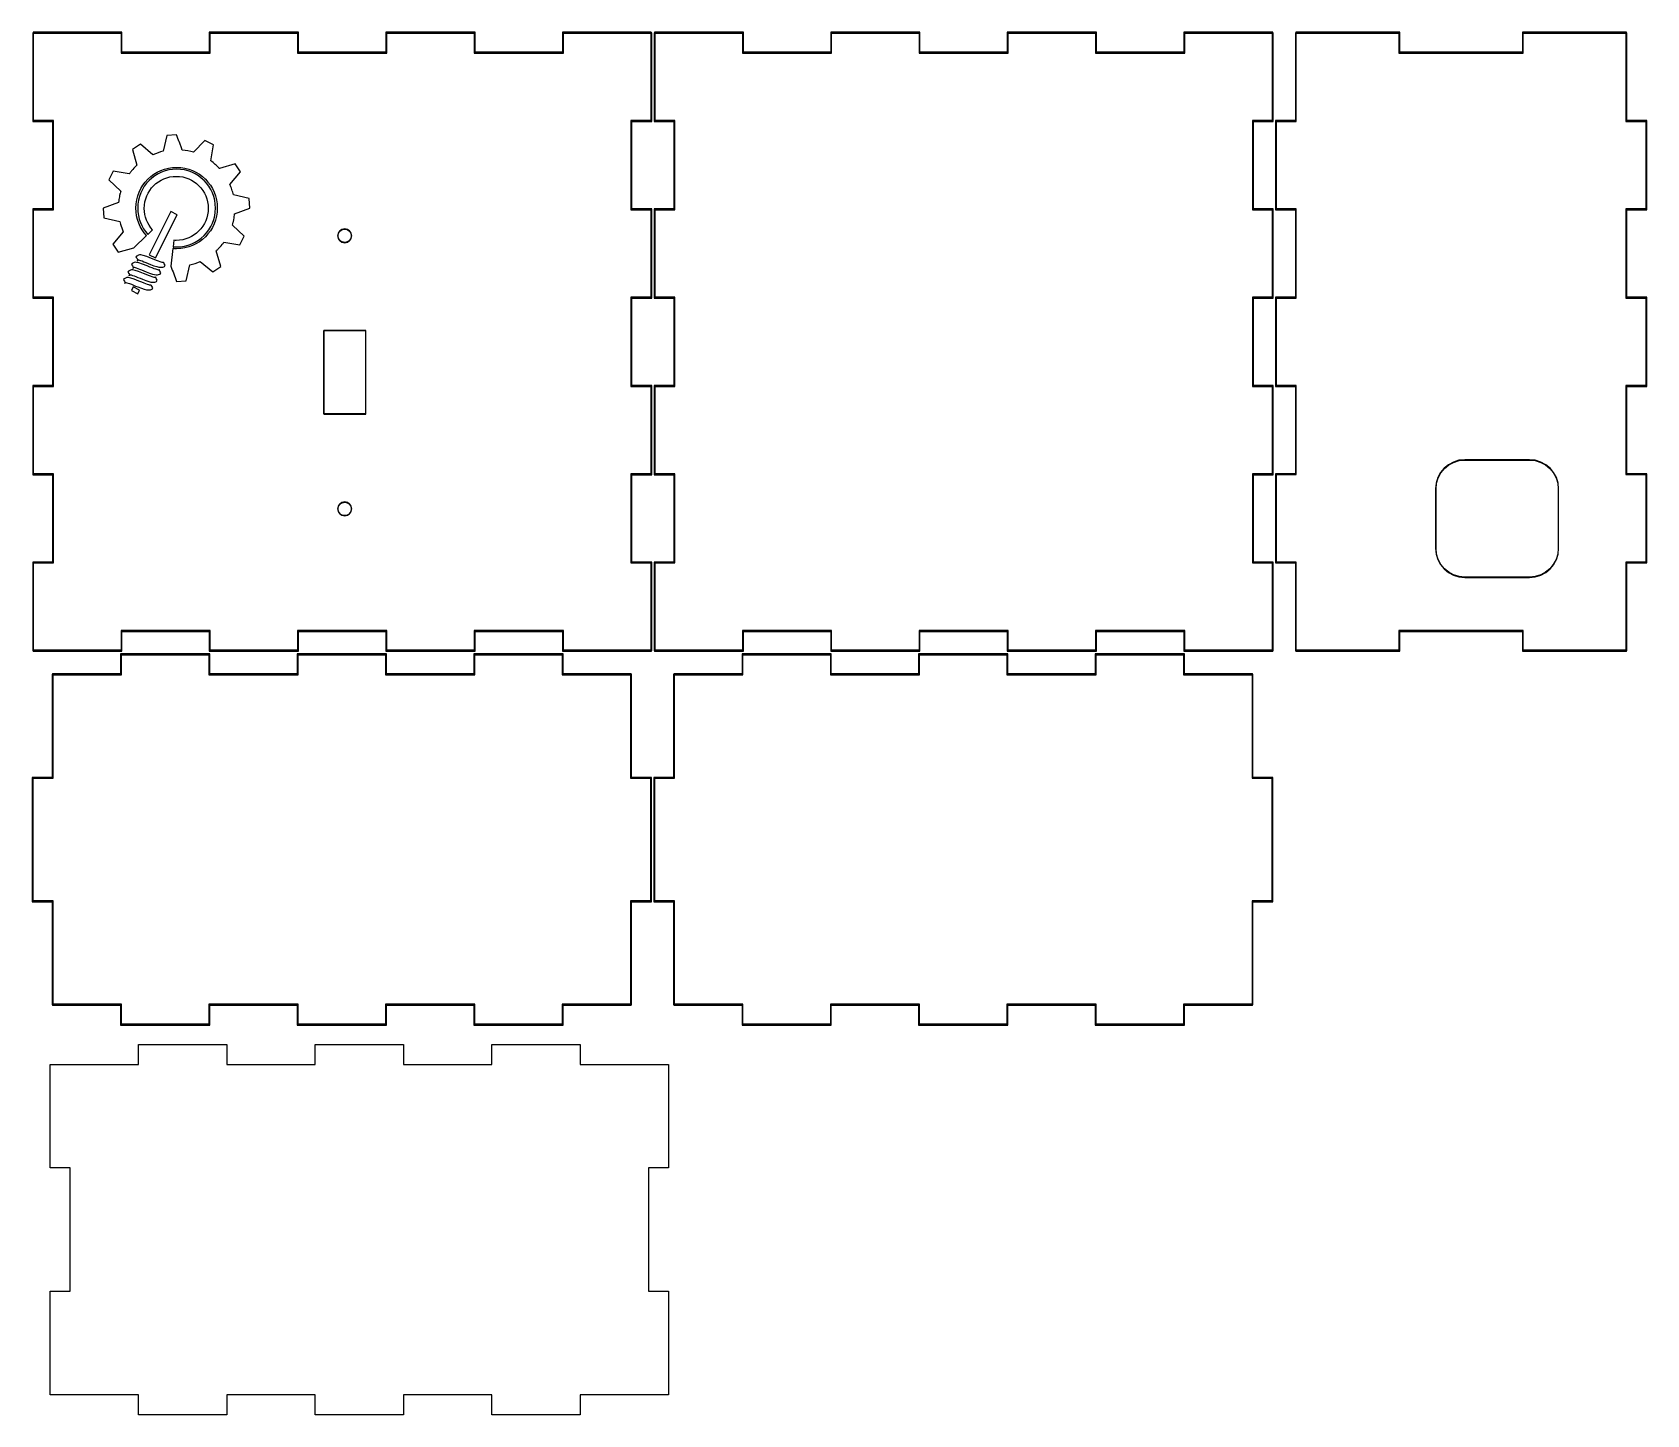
# Model space of a CAD drawing. Extents: x 8 to 497, y 268 to 687.
import ezdxf

# ---------------------------------------------------------------- set-up
doc = ezdxf.new("R2010")
doc.units = 0
doc.layers.add('CUT', color=7, linetype='CONTINUOUS')
doc.layers.add('ENGRAVE', color=7, linetype='CONTINUOUS')

msp = doc.modelspace()

# ---------------------------------------------------------------- linework, layer by layer
at = {"layer": 'CUT', "color": 1}
for p, q in [((8.506663, 686.424008), (8.506663, 659.701091)), ((8.788885, 686.424008), (8.506663, 686.424008)), ((8.506663, 686.424008), (8.506663, 686.424008)), ((8.647774, 686.565119), (8.647774, 686.282897)), ((35.370691, 686.565119), (8.647774, 686.565119)), ((8.647774, 686.565119), (8.647774, 686.565119)), ((8.647774, 686.282897), (35.22958, 686.282897)), ((8.788885, 659.842202), (8.788885, 686.424008)), ((35.22958, 686.282897), (35.22958, 680.417967)), ((35.511802, 686.565119), (35.370691, 686.565119)), ((35.511802, 686.424008), (35.511802, 686.565119)), ((35.511802, 680.559078), (35.511802, 686.424008)), ((62.075969, 686.565119), (61.934858, 686.565119)), ((61.934858, 686.565119), (61.934858, 686.424008)), ((61.934858, 686.424008), (61.934858, 680.559078)), ((88.798885, 686.565119), (62.075969, 686.565119)), ((62.21708, 680.417967), (62.21708, 686.282897)), ((62.21708, 686.282897), (88.657774, 686.282897)), ((88.657774, 686.282897), (88.657774, 680.417967)), ((88.939997, 686.565119), (88.798885, 686.565119)), ((88.939997, 686.424008), (88.939997, 686.565119)), ((88.939997, 680.559078), (88.939997, 686.424008)), ((115.504163, 686.565119), (115.363052, 686.565119)), ((115.363052, 686.565119), (115.363052, 686.424008)), ((115.363052, 686.424008), (115.363052, 680.559078)), ((142.22708, 686.565119), (115.504163, 686.565119)), ((115.645274, 680.417967), (115.645274, 686.282897)), ((115.645274, 686.282897), (142.085969, 686.282897)), ((142.085969, 686.282897), (142.085969, 680.417967)), ((142.368191, 686.565119), (142.22708, 686.565119)), ((142.368191, 686.424008), (142.368191, 686.565119)), ((142.368191, 680.559078), (142.368191, 686.424008)), ((168.932358, 686.565119), (168.791247, 686.565119)), ((168.791247, 686.565119), (168.791247, 686.424008)), ((168.791247, 686.424008), (168.791247, 680.559078)), ((195.646455, 686.565119), (168.932358, 686.565119)), ((169.073469, 680.417967), (169.073469, 686.282897)), ((169.073469, 686.282897), (195.646455, 686.282897)), ((195.505344, 686.424008), (195.505344, 659.842202)), ((195.787566, 686.424008), (195.505344, 686.424008)), ((195.505344, 686.424008), (195.505344, 686.424008)), ((195.646455, 686.282897), (195.646455, 686.565119)), ((195.787566, 659.701091), (195.787566, 686.424008)), ((196.51076, 686.424008), (196.51076, 659.701091)), ((196.792983, 686.424008), (196.51076, 686.424008)), ((196.51076, 686.424008), (196.51076, 686.424008)), ((196.651872, 686.565119), (196.651872, 686.282897)), ((223.365969, 686.565119), (196.651872, 686.565119)), ((196.651872, 686.565119), (196.651872, 686.565119)), ((196.651872, 686.282897), (223.224858, 686.282897)), ((196.792983, 659.842202), (196.792983, 686.424008)), ((223.224858, 686.282897), (223.224858, 680.417967)), ((223.50708, 686.565119), (223.365969, 686.565119)), ((223.50708, 686.424008), (223.50708, 686.565119)), ((223.50708, 680.559078), (223.50708, 686.424008)), ((250.071247, 686.565119), (249.930135, 686.565119)), ((249.930135, 686.565119), (249.930135, 686.424008)), ((249.930135, 686.424008), (249.930135, 680.559078)), ((276.794163, 686.565119), (250.071247, 686.565119)), ((250.212358, 680.417967), (250.212358, 686.282897)), ((250.212358, 686.282897), (276.653052, 686.282897)), ((276.653052, 686.282897), (276.653052, 680.417967)), ((276.935274, 686.565119), (276.794163, 686.565119)), ((276.935274, 686.424008), (276.935274, 686.565119)), ((276.935274, 680.559078), (276.935274, 686.424008)), ((303.499435, 686.565119), (303.358324, 686.565119)), ((303.358324, 686.565119), (303.358324, 686.424008)), ((303.358324, 686.424008), (303.358324, 680.559078)), ((330.231186, 686.565119), (303.499435, 686.565119)), ((303.640546, 680.417967), (303.640546, 686.282897)), ((303.640546, 686.282897), (330.090074, 686.282897)), ((330.090074, 686.282897), (330.090074, 680.417967)), ((330.372297, 686.565119), (330.231186, 686.565119)), ((330.372297, 686.424008), (330.372297, 686.565119)), ((330.372297, 680.559078), (330.372297, 686.424008)), ((356.92763, 686.565119), (356.786519, 686.565119)), ((356.786519, 686.565119), (356.786519, 686.424008)), ((356.786519, 686.424008), (356.786519, 680.559078)), ((383.650546, 686.565119), (356.92763, 686.565119)), ((357.068741, 680.417967), (357.068741, 686.282897)), ((357.068741, 686.282897), (383.650546, 686.282897)), ((383.509435, 686.424008), (383.509435, 659.842202)), ((383.791658, 686.424008), (383.509435, 686.424008)), ((383.509435, 686.424008), (383.509435, 686.424008)), ((383.650546, 686.282897), (383.650546, 686.565119)), ((383.791658, 659.701091), (383.791658, 686.424008)), ((390.512074, 686.424008), (390.512074, 659.851021)), ((390.794296, 686.424008), (390.512074, 686.424008)), ((390.512074, 686.424008), (390.512074, 686.424008)), ((390.653185, 686.565119), (390.653185, 686.282897)), ((421.988686, 686.565119), (390.653185, 686.565119)), ((390.653185, 686.565119), (390.653185, 686.565119)), ((390.653185, 686.282897), (421.847574, 686.282897)), ((390.794296, 659.70991), (390.794296, 686.424008)), ((421.847574, 686.282897), (421.847574, 680.417967)), ((422.129797, 686.565119), (421.988686, 686.565119)), ((422.129797, 686.424008), (422.129797, 686.565119)), ((422.129797, 680.559078), (422.129797, 686.424008)), ((459.312574, 686.565119), (459.171463, 686.565119)), ((459.171463, 686.565119), (459.171463, 686.424008)), ((459.171463, 686.424008), (459.171463, 680.559078)), ((490.648046, 686.565119), (459.312574, 686.565119)), ((459.453686, 680.417967), (459.453686, 686.282897)), ((459.453686, 686.282897), (490.648046, 686.282897)), ((490.506935, 686.424008), (490.506935, 659.70991)), ((490.789158, 686.424008), (490.506935, 686.424008)), ((490.506935, 686.424008), (490.506935, 686.424008)), ((490.648046, 686.282897), (490.648046, 686.565119)), ((490.789158, 659.851021), (490.789158, 686.424008)), ((35.22958, 680.417967), (35.22958, 680.276856)), ((35.22958, 680.276856), (35.370691, 680.276856)), ((35.370691, 680.276856), (62.075969, 680.276856)), ((61.934858, 680.559078), (35.511802, 680.559078)), ((62.075969, 680.276856), (62.21708, 680.276856)), ((62.21708, 680.276856), (62.21708, 680.417967)), ((88.657774, 680.417967), (88.657774, 680.276856)), ((88.657774, 680.276856), (88.798885, 680.276856)), ((88.798885, 680.276856), (115.504163, 680.276856)), ((115.363052, 680.559078), (88.939997, 680.559078)), ((115.504163, 680.276856), (115.645274, 680.276856)), ((115.645274, 680.276856), (115.645274, 680.417967)), ((142.085969, 680.417967), (142.085969, 680.276856)), ((142.085969, 680.276856), (142.22708, 680.276856)), ((142.22708, 680.276856), (168.932358, 680.276856)), ((168.791247, 680.559078), (142.368191, 680.559078)), ((168.932358, 680.276856), (169.073469, 680.276856)), ((169.073469, 680.276856), (169.073469, 680.417967)), ((223.224858, 680.417967), (223.224858, 680.276856)), ((223.224858, 680.276856), (223.365969, 680.276856)), ((223.365969, 680.276856), (250.071247, 680.276856)), ((249.930135, 680.559078), (223.50708, 680.559078)), ((250.071247, 680.276856), (250.212358, 680.276856)), ((250.212358, 680.276856), (250.212358, 680.417967)), ((276.653052, 680.417967), (276.653052, 680.276856)), ((276.653052, 680.276856), (276.794163, 680.276856)), ((276.794163, 680.276856), (303.499435, 680.276856)), ((303.358324, 680.559078), (276.935274, 680.559078)), ((303.499435, 680.276856), (303.640546, 680.276856)), ((303.640546, 680.276856), (303.640546, 680.417967)), ((330.090074, 680.417967), (330.090074, 680.276856)), ((330.090074, 680.276856), (330.231186, 680.276856)), ((330.231186, 680.276856), (356.92763, 680.276856)), ((356.786519, 680.559078), (330.372297, 680.559078)), ((356.92763, 680.276856), (357.068741, 680.276856)), ((357.068741, 680.276856), (357.068741, 680.417967)), ((421.847574, 680.417967), (421.847574, 680.276856)), ((421.847574, 680.276856), (421.988686, 680.276856)), ((421.988686, 680.276856), (459.312574, 680.276856)), ((459.171463, 680.559078), (422.129797, 680.559078)), ((459.312574, 680.276856), (459.453686, 680.276856)), ((459.453686, 680.276856), (459.453686, 680.417967)), ((8.506663, 659.701091), (8.506663, 659.55998)), ((8.506663, 659.55998), (8.647774, 659.55998)), ((8.647774, 659.55998), (14.512705, 659.55998)), ((14.653816, 659.842202), (8.788885, 659.842202)), ((14.512705, 659.55998), (14.512705, 633.136924)), ((14.794927, 659.842202), (14.653816, 659.842202)), ((14.794927, 659.701091), (14.794927, 659.842202)), ((14.794927, 632.995813), (14.794927, 659.701091)), ((189.649233, 659.842202), (189.508122, 659.842202)), ((189.508122, 659.842202), (189.508122, 659.701091)), ((189.508122, 659.701091), (189.508122, 632.995813)), ((195.505344, 659.842202), (189.649233, 659.842202)), ((189.790344, 633.136924), (189.790344, 659.55998)), ((189.790344, 659.55998), (195.646455, 659.55998)), ((195.646455, 659.55998), (195.787566, 659.55998)), ((195.787566, 659.55998), (195.787566, 659.701091)), ((196.51076, 659.701091), (196.51076, 659.55998)), ((196.51076, 659.55998), (196.651872, 659.55998)), ((196.651872, 659.55998), (202.507983, 659.55998)), ((202.649094, 659.842202), (196.792983, 659.842202)), ((202.507983, 659.55998), (202.507983, 633.136924)), ((202.790205, 659.842202), (202.649094, 659.842202)), ((202.790205, 659.701091), (202.790205, 659.842202)), ((202.790205, 632.995813), (202.790205, 659.701091)), ((377.653324, 659.842202), (377.512213, 659.842202)), ((377.512213, 659.842202), (377.512213, 659.701091)), ((377.512213, 659.701091), (377.512213, 632.995813)), ((383.509435, 659.842202), (377.653324, 659.842202)), ((377.794435, 633.136924), (377.794435, 659.55998)), ((377.794435, 659.55998), (383.650546, 659.55998)), ((383.650546, 659.55998), (383.791658, 659.55998)), ((383.791658, 659.55998), (383.791658, 659.701091)), ((384.64713, 659.851021), (384.506018, 659.851021)), ((384.506018, 659.851021), (384.506018, 659.70991)), ((384.506018, 659.70991), (384.506018, 632.986994)), ((390.512074, 659.851021), (384.64713, 659.851021)), ((384.788241, 633.128105), (384.788241, 659.568799)), ((384.788241, 659.568799), (390.653185, 659.568799)), ((390.653185, 659.568799), (390.794296, 659.568799)), ((390.794296, 659.568799), (390.794296, 659.70991)), ((490.506935, 659.70991), (490.506935, 659.568799)), ((490.506935, 659.568799), (490.648046, 659.568799)), ((490.648046, 659.568799), (496.512963, 659.568799)), ((496.654074, 659.851021), (490.789158, 659.851021)), ((496.512963, 659.568799), (496.512963, 633.128105)), ((496.795185, 659.851021), (496.654074, 659.851021)), ((496.795185, 659.70991), (496.795185, 659.851021)), ((496.795185, 632.986994), (496.795185, 659.70991)), ((8.647774, 633.136924), (8.506663, 633.136924)), ((8.506663, 633.136924), (8.506663, 632.995813)), ((8.506663, 632.995813), (8.506663, 606.272896)), ((14.512705, 633.136924), (8.647774, 633.136924)), ((8.788885, 606.414007), (8.788885, 632.854702)), ((8.788885, 632.854702), (14.653816, 632.854702)), ((14.653816, 632.854702), (14.794927, 632.854702)), ((14.794927, 632.854702), (14.794927, 632.995813)), ((189.508122, 632.995813), (189.508122, 632.854702)), ((189.508122, 632.854702), (189.649233, 632.854702)), ((189.649233, 632.854702), (195.505344, 632.854702)), ((195.646455, 633.136924), (189.790344, 633.136924)), ((195.505344, 632.854702), (195.505344, 606.414007)), ((195.787566, 633.136924), (195.646455, 633.136924)), ((195.787566, 632.995813), (195.787566, 633.136924)), ((195.787566, 606.272896), (195.787566, 632.995813)), ((196.651872, 633.136924), (196.51076, 633.136924)), ((196.51076, 633.136924), (196.51076, 632.995813)), ((196.51076, 632.995813), (196.51076, 606.272896)), ((202.507983, 633.136924), (196.651872, 633.136924)), ((196.792983, 606.414007), (196.792983, 632.854702)), ((196.792983, 632.854702), (202.649094, 632.854702)), ((202.649094, 632.854702), (202.790205, 632.854702)), ((202.790205, 632.854702), (202.790205, 632.995813)), ((377.512213, 632.995813), (377.512213, 632.854702)), ((377.512213, 632.854702), (377.653324, 632.854702)), ((377.653324, 632.854702), (383.509435, 632.854702)), ((383.650546, 633.136924), (377.794435, 633.136924)), ((383.509435, 632.854702), (383.509435, 606.414007)), ((383.791658, 633.136924), (383.650546, 633.136924)), ((383.791658, 632.995813), (383.791658, 633.136924)), ((383.791658, 606.272896), (383.791658, 632.995813)), ((384.506018, 632.986994), (384.506018, 632.845882)), ((384.506018, 632.845882), (384.64713, 632.845882)), ((384.64713, 632.845882), (390.512074, 632.845882)), ((390.653185, 633.128105), (384.788241, 633.128105)), ((390.512074, 632.845882), (390.512074, 606.422827)), ((390.794296, 633.128105), (390.653185, 633.128105)), ((390.794296, 632.986994), (390.794296, 633.128105)), ((390.794296, 606.281716), (390.794296, 632.986994)), ((490.648046, 633.128105), (490.506935, 633.128105)), ((490.506935, 633.128105), (490.506935, 632.986994)), ((490.506935, 632.986994), (490.506935, 606.281716)), ((496.512963, 633.128105), (490.648046, 633.128105)), ((490.789158, 606.422827), (490.789158, 632.845882)), ((490.789158, 632.845882), (496.654074, 632.845882)), ((496.654074, 632.845882), (496.795185, 632.845882)), ((496.795185, 632.845882), (496.795185, 632.986994)), ((102.902741, 627.091944), (102.902741, 627.091944)), ((102.902741, 627.034108), (102.902741, 627.034108)), ((8.506663, 606.272896), (8.506663, 606.131785)), ((8.506663, 606.131785), (8.647774, 606.131785)), ((8.647774, 606.131785), (14.512705, 606.131785)), ((14.653816, 606.414007), (8.788885, 606.414007)), ((14.512705, 606.131785), (14.512705, 579.70873)), ((14.794927, 606.414007), (14.653816, 606.414007)), ((14.794927, 606.272896), (14.794927, 606.414007)), ((14.794927, 579.567619), (14.794927, 606.272896)), ((189.649233, 606.414007), (189.508122, 606.414007)), ((189.508122, 606.414007), (189.508122, 606.272896)), ((189.508122, 606.272896), (189.508122, 579.567619)), ((195.505344, 606.414007), (189.649233, 606.414007)), ((189.790344, 579.70873), (189.790344, 606.131785)), ((189.790344, 606.131785), (195.646455, 606.131785)), ((195.646455, 606.131785), (195.787566, 606.131785)), ((195.787566, 606.131785), (195.787566, 606.272896)), ((196.51076, 606.272896), (196.51076, 606.131785)), ((196.51076, 606.131785), (196.651872, 606.131785)), ((196.651872, 606.131785), (202.507983, 606.131785)), ((202.649094, 606.414007), (196.792983, 606.414007)), ((202.507983, 606.131785), (202.507983, 579.70873)), ((202.790205, 606.414007), (202.649094, 606.414007)), ((202.790205, 606.272896), (202.790205, 606.414007)), ((202.790205, 579.567619), (202.790205, 606.272896)), ((377.653324, 606.414007), (377.512213, 606.414007)), ((377.512213, 606.414007), (377.512213, 606.272896)), ((377.512213, 606.272896), (377.512213, 579.567619)), ((383.509435, 606.414007), (377.653324, 606.414007)), ((377.794435, 579.70873), (377.794435, 606.131785)), ((377.794435, 606.131785), (383.650546, 606.131785)), ((383.650546, 606.131785), (383.791658, 606.131785)), ((383.791658, 606.131785), (383.791658, 606.272896)), ((384.64713, 606.422827), (384.506018, 606.422827)), ((384.506018, 606.422827), (384.506018, 606.281716)), ((384.506018, 606.281716), (384.506018, 579.558799)), ((390.512074, 606.422827), (384.64713, 606.422827)), ((384.788241, 579.69991), (384.788241, 606.140605)), ((384.788241, 606.140605), (390.653185, 606.140605)), ((390.653185, 606.140605), (390.794296, 606.140605)), ((390.794296, 606.140605), (390.794296, 606.281716)), ((490.506935, 606.281716), (490.506935, 606.140605)), ((490.506935, 606.140605), (490.648046, 606.140605)), ((490.648046, 606.140605), (496.512963, 606.140605)), ((496.654074, 606.422827), (490.789158, 606.422827)), ((496.512963, 606.140605), (496.512963, 579.69991)), ((496.795185, 606.422827), (496.654074, 606.422827)), ((496.795185, 606.281716), (496.795185, 606.422827)), ((496.795185, 579.558799), (496.795185, 606.281716)), ((96.551177, 596.36866), (96.551177, 596.324563)), ((96.595274, 596.36866), (96.551177, 596.36866)), ((96.551177, 596.36866), (96.551177, 596.36866)), ((96.551177, 596.324563), (96.551177, 571.021577)), ((109.20708, 596.36866), (96.595274, 596.36866)), ((96.639372, 596.280466), (109.162983, 596.280466)), ((96.639372, 571.065674), (96.639372, 596.280466)), ((96.639372, 596.280466), (96.639372, 596.280466)), ((109.162983, 596.280466), (109.162983, 571.065674)), ((109.251177, 596.36866), (109.20708, 596.36866)), ((109.251177, 596.324563), (109.251177, 596.36866)), ((109.251177, 571.021577), (109.251177, 596.324563)), ((8.647774, 579.70873), (8.506663, 579.70873)), ((8.506663, 579.70873), (8.506663, 579.567619)), ((8.506663, 579.567619), (8.506663, 552.844702)), ((14.512705, 579.70873), (8.647774, 579.70873)), ((8.788885, 552.985813), (8.788885, 579.426507)), ((8.788885, 579.426507), (14.653816, 579.426507)), ((14.653816, 579.426507), (14.794927, 579.426507)), ((14.794927, 579.426507), (14.794927, 579.567619)), ((189.508122, 579.567619), (189.508122, 579.426507)), ((189.508122, 579.426507), (189.649233, 579.426507)), ((189.649233, 579.426507), (195.505344, 579.426507)), ((195.646455, 579.70873), (189.790344, 579.70873)), ((195.505344, 579.426507), (195.505344, 552.985813)), ((195.787566, 579.70873), (195.646455, 579.70873)), ((195.787566, 579.567619), (195.787566, 579.70873)), ((195.787566, 552.844702), (195.787566, 579.567619)), ((196.651872, 579.70873), (196.51076, 579.70873)), ((196.51076, 579.70873), (196.51076, 579.567619)), ((196.51076, 579.567619), (196.51076, 552.844702)), ((202.507983, 579.70873), (196.651872, 579.70873)), ((196.792983, 552.985813), (196.792983, 579.426507)), ((196.792983, 579.426507), (202.649094, 579.426507)), ((202.649094, 579.426507), (202.790205, 579.426507)), ((202.790205, 579.426507), (202.790205, 579.567619)), ((377.512213, 579.567619), (377.512213, 579.426507)), ((377.512213, 579.426507), (377.653324, 579.426507)), ((377.653324, 579.426507), (383.509435, 579.426507)), ((383.650546, 579.70873), (377.794435, 579.70873)), ((383.509435, 579.426507), (383.509435, 552.985813)), ((383.791658, 579.70873), (383.650546, 579.70873)), ((383.791658, 579.567619), (383.791658, 579.70873)), ((383.791658, 552.844702), (383.791658, 579.567619)), ((384.506018, 579.558799), (384.506018, 579.417688)), ((384.506018, 579.417688), (384.64713, 579.417688)), ((384.64713, 579.417688), (390.512074, 579.417688)), ((390.653185, 579.69991), (384.788241, 579.69991)), ((390.512074, 579.417688), (390.512074, 552.994632)), ((390.794296, 579.69991), (390.653185, 579.69991)), ((390.794296, 579.558799), (390.794296, 579.69991)), ((390.794296, 552.853521), (390.794296, 579.558799)), ((490.648046, 579.69991), (490.506935, 579.69991)), ((490.506935, 579.69991), (490.506935, 579.558799)), ((490.506935, 579.558799), (490.506935, 552.853521)), ((496.512963, 579.69991), (490.648046, 579.69991)), ((490.789158, 552.994632), (490.789158, 579.417688)), ((490.789158, 579.417688), (496.654074, 579.417688)), ((496.654074, 579.417688), (496.795185, 579.417688)), ((496.795185, 579.417688), (496.795185, 579.558799)), ((96.551177, 571.021577), (96.551177, 570.96866)), ((96.551177, 570.96866), (96.595274, 570.96866)), ((96.595274, 570.96866), (109.20708, 570.96866)), ((109.162983, 571.065674), (96.639372, 571.065674)), ((109.20708, 570.96866), (109.251177, 570.96866)), ((109.251177, 570.96866), (109.251177, 571.021577)), ((461.314574, 557.227966), (441.779519, 557.227966)), ((441.779519, 557.227966), (441.779519, 557.227966)), ((441.779519, 557.122132), (461.314574, 557.122132)), ((441.779519, 557.122132), (441.779519, 557.122132)), ((8.506663, 552.844702), (8.506663, 552.703591)), ((8.506663, 552.703591), (8.647774, 552.703591)), ((8.647774, 552.703591), (14.512705, 552.703591)), ((14.653816, 552.985813), (8.788885, 552.985813)), ((14.512705, 552.703591), (14.512705, 526.280535)), ((14.794927, 552.985813), (14.653816, 552.985813)), ((14.794927, 552.844702), (14.794927, 552.985813)), ((14.794927, 526.139424), (14.794927, 552.844702)), ((189.649233, 552.985813), (189.508122, 552.985813)), ((189.508122, 552.985813), (189.508122, 552.844702)), ((189.508122, 552.844702), (189.508122, 526.139424)), ((195.505344, 552.985813), (189.649233, 552.985813)), ((189.790344, 526.280535), (189.790344, 552.703591)), ((189.790344, 552.703591), (195.646455, 552.703591)), ((195.646455, 552.703591), (195.787566, 552.703591)), ((195.787566, 552.703591), (195.787566, 552.844702)), ((196.51076, 552.844702), (196.51076, 552.703591)), ((196.51076, 552.703591), (196.651872, 552.703591)), ((196.651872, 552.703591), (202.507983, 552.703591)), ((202.649094, 552.985813), (196.792983, 552.985813)), ((202.507983, 552.703591), (202.507983, 526.280535)), ((202.790205, 552.985813), (202.649094, 552.985813)), ((202.790205, 552.844702), (202.790205, 552.985813)), ((202.790205, 526.139424), (202.790205, 552.844702)), ((377.653324, 552.985813), (377.512213, 552.985813)), ((377.512213, 552.985813), (377.512213, 552.844702)), ((377.512213, 552.844702), (377.512213, 526.139424)), ((383.509435, 552.985813), (377.653324, 552.985813)), ((377.794435, 526.280535), (377.794435, 552.703591)), ((377.794435, 552.703591), (383.650546, 552.703591)), ((383.650546, 552.703591), (383.791658, 552.703591)), ((383.791658, 552.703591), (383.791658, 552.844702)), ((384.64713, 552.994632), (384.506018, 552.994632)), ((384.506018, 552.994632), (384.506018, 552.853521)), ((384.506018, 552.853521), (384.506018, 526.130605)), ((390.512074, 552.994632), (384.64713, 552.994632)), ((384.788241, 526.271716), (384.788241, 552.71241)), ((384.788241, 552.71241), (390.653185, 552.71241)), ((390.653185, 552.71241), (390.794296, 552.71241)), ((390.794296, 552.71241), (390.794296, 552.853521)), ((490.506935, 552.853521), (490.506935, 552.71241)), ((490.506935, 552.71241), (490.648046, 552.71241)), ((490.648046, 552.71241), (496.512963, 552.71241)), ((496.654074, 552.994632), (490.789158, 552.994632)), ((496.512963, 552.71241), (496.512963, 526.271716)), ((496.795185, 552.994632), (496.654074, 552.994632)), ((496.795185, 552.853521), (496.795185, 552.994632)), ((496.795185, 526.130605), (496.795185, 552.853521)), ((432.951241, 548.390882), (432.951241, 530.434494)), ((433.048241, 530.434494), (433.048241, 548.390882)), ((470.045824, 548.390882), (470.045824, 530.434494)), ((470.151658, 530.434494), (470.151658, 548.390882)), ((102.902743, 544.441928), (102.902743, 544.441928)), ((102.902743, 544.384095), (102.902743, 544.384095)), ((8.647774, 526.280535), (8.506663, 526.280535)), ((8.506663, 526.280535), (8.506663, 526.139424)), ((8.506663, 526.139424), (8.506663, 499.425327)), ((14.512705, 526.280535), (8.647774, 526.280535)), ((8.788885, 499.425327), (8.788885, 525.998313)), ((8.788885, 525.998313), (14.653816, 525.998313)), ((14.653816, 525.998313), (14.794927, 525.998313)), ((14.794927, 525.998313), (14.794927, 526.139424)), ((189.508122, 526.139424), (189.508122, 525.998313)), ((189.508122, 525.998313), (189.649233, 525.998313)), ((189.649233, 525.998313), (195.505344, 525.998313)), ((195.646455, 526.280535), (189.790344, 526.280535)), ((195.505344, 525.998313), (195.505344, 499.425327)), ((195.787566, 526.280535), (195.646455, 526.280535)), ((195.787566, 526.139424), (195.787566, 526.280535)), ((195.787566, 499.425327), (195.787566, 526.139424)), ((196.651872, 526.280535), (196.51076, 526.280535)), ((196.51076, 526.280535), (196.51076, 526.139424)), ((196.51076, 526.139424), (196.51076, 499.425327)), ((202.507983, 526.280535), (196.651872, 526.280535)), ((196.792983, 499.425327), (196.792983, 525.998313)), ((196.792983, 525.998313), (202.649094, 525.998313)), ((202.649094, 525.998313), (202.790205, 525.998313)), ((202.790205, 525.998313), (202.790205, 526.139424)), ((377.512213, 526.139424), (377.512213, 525.998313)), ((377.512213, 525.998313), (377.653324, 525.998313)), ((377.653324, 525.998313), (383.509435, 525.998313)), ((383.650546, 526.280535), (377.794435, 526.280535)), ((383.509435, 525.998313), (383.509435, 499.425327)), ((383.791658, 526.280535), (383.650546, 526.280535)), ((383.791658, 526.139424), (383.791658, 526.280535)), ((383.791658, 499.425327), (383.791658, 526.139424)), ((384.506018, 526.130605), (384.506018, 525.989494)), ((384.506018, 525.989494), (384.64713, 525.989494)), ((384.64713, 525.989494), (390.512074, 525.989494)), ((390.653185, 526.271716), (384.788241, 526.271716)), ((390.512074, 525.989494), (390.512074, 499.425327)), ((390.794296, 526.271716), (390.653185, 526.271716)), ((390.794296, 526.130605), (390.794296, 526.271716)), ((390.794296, 499.425327), (390.794296, 526.130605)), ((490.648046, 526.271716), (490.506935, 526.271716)), ((490.506935, 526.271716), (490.506935, 526.130605)), ((490.506935, 526.130605), (490.506935, 499.425327)), ((496.512963, 526.271716), (490.648046, 526.271716)), ((490.789158, 499.425327), (490.789158, 525.989494)), ((490.789158, 525.989494), (496.654074, 525.989494)), ((496.654074, 525.989494), (496.795185, 525.989494)), ((496.795185, 525.989494), (496.795185, 526.130605)), ((461.314574, 521.703244), (441.779519, 521.703244)), ((441.779519, 521.60623), (461.314574, 521.60623)), ((35.22958, 505.56366), (35.22958, 505.422549)), ((35.370691, 505.56366), (35.22958, 505.56366)), ((35.22958, 505.56366), (35.22958, 505.56366)), ((35.22958, 505.422549), (35.22958, 499.566438)), ((62.075969, 505.56366), (35.370691, 505.56366)), ((35.511802, 499.425327), (35.511802, 505.281438)), ((35.511802, 505.281438), (61.934858, 505.281438)), ((61.934858, 505.281438), (61.934858, 499.425327)), ((62.21708, 505.56366), (62.075969, 505.56366)), ((62.21708, 505.422549), (62.21708, 505.56366)), ((62.21708, 499.566438), (62.21708, 505.422549)), ((88.798885, 505.56366), (88.657774, 505.56366)), ((88.657774, 505.56366), (88.657774, 505.422549)), ((88.657774, 505.422549), (88.657774, 499.566438)), ((115.504163, 505.56366), (88.798885, 505.56366)), ((88.939997, 499.425327), (88.939997, 505.281438)), ((88.939997, 505.281438), (115.363052, 505.281438)), ((115.363052, 505.281438), (115.363052, 499.425327)), ((115.645274, 505.56366), (115.504163, 505.56366)), ((115.645274, 505.422549), (115.645274, 505.56366)), ((115.645274, 499.566438), (115.645274, 505.422549)), ((142.22708, 505.56366), (142.085969, 505.56366)), ((142.085969, 505.56366), (142.085969, 505.422549)), ((142.085969, 505.422549), (142.085969, 499.566438)), ((168.932358, 505.56366), (142.22708, 505.56366)), ((142.368191, 499.425327), (142.368191, 505.281438)), ((142.368191, 505.281438), (168.791247, 505.281438)), ((168.791247, 505.281438), (168.791247, 499.425327)), ((169.073469, 505.56366), (168.932358, 505.56366)), ((169.073469, 505.422549), (169.073469, 505.56366)), ((169.073469, 499.566438), (169.073469, 505.422549)), ((223.224858, 505.56366), (223.224858, 505.422549)), ((223.365969, 505.56366), (223.224858, 505.56366)), ((223.224858, 505.56366), (223.224858, 505.56366)), ((223.224858, 505.422549), (223.224858, 499.566438)), ((250.071247, 505.56366), (223.365969, 505.56366)), ((223.50708, 499.425327), (223.50708, 505.281438)), ((223.50708, 505.281438), (249.930135, 505.281438)), ((249.930135, 505.281438), (249.930135, 499.425327)), ((250.212358, 505.56366), (250.071247, 505.56366)), ((250.212358, 505.422549), (250.212358, 505.56366)), ((250.212358, 499.566438), (250.212358, 505.422549)), ((276.794163, 505.56366), (276.653052, 505.56366)), ((276.653052, 505.56366), (276.653052, 505.422549)), ((276.653052, 505.422549), (276.653052, 499.566438)), ((303.499435, 505.56366), (276.794163, 505.56366)), ((276.935274, 499.425327), (276.935274, 505.281438)), ((276.935274, 505.281438), (303.358324, 505.281438)), ((303.358324, 505.281438), (303.358324, 499.425327)), ((303.640546, 505.56366), (303.499435, 505.56366)), ((303.640546, 505.422549), (303.640546, 505.56366)), ((303.640546, 499.566438), (303.640546, 505.422549)), ((330.231186, 505.56366), (330.090074, 505.56366)), ((330.090074, 505.56366), (330.090074, 505.422549)), ((330.090074, 505.422549), (330.090074, 499.566438)), ((356.92763, 505.56366), (330.231186, 505.56366)), ((330.372297, 499.425327), (330.372297, 505.281438)), ((330.372297, 505.281438), (356.786519, 505.281438)), ((356.786519, 505.281438), (356.786519, 499.425327)), ((357.068741, 505.56366), (356.92763, 505.56366)), ((357.068741, 505.422549), (357.068741, 505.56366)), ((357.068741, 499.566438), (357.068741, 505.422549)), ((421.847574, 505.56366), (421.847574, 505.422549)), ((421.988686, 505.56366), (421.847574, 505.56366)), ((421.847574, 505.56366), (421.847574, 505.56366)), ((421.847574, 505.422549), (421.847574, 499.566438)), ((459.312574, 505.56366), (421.988686, 505.56366)), ((422.129797, 499.425327), (422.129797, 505.281438)), ((422.129797, 505.281438), (459.171463, 505.281438)), ((459.171463, 505.281438), (459.171463, 499.425327)), ((459.453686, 505.56366), (459.312574, 505.56366)), ((459.453686, 505.422549), (459.453686, 505.56366)), ((459.453686, 499.566438), (459.453686, 505.422549)), ((8.506663, 499.425327), (8.788885, 499.425327)), ((35.22958, 499.566438), (8.647774, 499.566438)), ((8.647774, 499.566438), (8.647774, 499.284216)), ((8.647774, 499.284216), (35.370691, 499.284216)), ((35.106108, 498.455188), (35.106108, 498.314077)), ((35.247219, 498.455188), (35.106108, 498.455188)), ((35.106108, 498.455188), (35.106108, 498.455188)), ((35.106108, 498.314077), (35.106108, 492.449146)), ((61.970135, 498.455188), (35.247219, 498.455188)), ((35.370691, 499.284216), (35.511802, 499.284216)), ((35.38833, 492.308035), (35.38833, 498.172966)), ((35.38833, 498.172966), (61.829024, 498.172966)), ((35.511802, 499.284216), (35.511802, 499.425327)), ((61.829024, 498.172966), (61.829024, 492.308035)), ((61.934858, 499.425327), (61.934858, 499.284216)), ((61.934858, 499.284216), (62.075969, 499.284216)), ((62.111247, 498.455188), (61.970135, 498.455188)), ((62.075969, 499.284216), (88.798885, 499.284216)), ((62.111247, 498.314077), (62.111247, 498.455188)), ((62.111247, 492.449146), (62.111247, 498.314077)), ((88.657774, 499.566438), (62.21708, 499.566438)), ((88.675413, 498.455188), (88.534302, 498.455188)), ((88.534302, 498.455188), (88.534302, 498.314077)), ((88.534302, 498.314077), (88.534302, 492.449146)), ((115.39833, 498.455188), (88.675413, 498.455188)), ((88.798885, 499.284216), (88.939997, 499.284216)), ((88.816524, 492.308035), (88.816524, 498.172966)), ((88.816524, 498.172966), (115.257219, 498.172966)), ((88.939997, 499.284216), (88.939997, 499.425327)), ((115.257219, 498.172966), (115.257219, 492.308035)), ((115.363052, 499.425327), (115.363052, 499.284216)), ((115.363052, 499.284216), (115.504163, 499.284216)), ((115.539441, 498.455188), (115.39833, 498.455188)), ((115.504163, 499.284216), (142.22708, 499.284216)), ((115.539441, 498.314077), (115.539441, 498.455188)), ((115.539441, 492.449146), (115.539441, 498.314077)), ((142.085969, 499.566438), (115.645274, 499.566438)), ((142.103608, 498.455188), (141.962497, 498.455188)), ((141.962497, 498.455188), (141.962497, 498.314077)), ((141.962497, 498.314077), (141.962497, 492.449146)), ((168.826524, 498.455188), (142.103608, 498.455188)), ((142.22708, 499.284216), (142.368191, 499.284216)), ((142.244719, 492.308035), (142.244719, 498.172966)), ((142.244719, 498.172966), (168.685413, 498.172966)), ((142.368191, 499.284216), (142.368191, 499.425327)), ((168.685413, 498.172966), (168.685413, 492.308035)), ((168.791247, 499.425327), (168.791247, 499.284216)), ((168.791247, 499.284216), (168.932358, 499.284216)), ((168.967635, 498.455188), (168.826524, 498.455188)), ((168.932358, 499.284216), (195.646455, 499.284216)), ((168.967635, 498.314077), (168.967635, 498.455188)), ((168.967635, 492.449146), (168.967635, 498.314077)), ((195.646455, 499.566438), (169.073469, 499.566438)), ((195.505344, 499.425327), (195.787566, 499.425327)), ((195.646455, 499.284216), (195.646455, 499.566438)), ((196.51076, 499.425327), (196.792983, 499.425327)), ((223.224858, 499.566438), (196.651872, 499.566438)), ((196.651872, 499.566438), (196.651872, 499.284216)), ((196.651872, 499.284216), (223.365969, 499.284216)), ((223.101385, 498.455188), (223.101385, 498.314077)), ((223.242497, 498.455188), (223.101385, 498.455188)), ((223.101385, 498.455188), (223.101385, 498.455188)), ((223.101385, 498.314077), (223.101385, 492.449146)), ((249.974233, 498.455188), (223.242497, 498.455188)), ((223.365969, 499.284216), (223.50708, 499.284216)), ((223.383608, 492.308035), (223.383608, 498.172966)), ((223.383608, 498.172966), (249.833122, 498.172966)), ((223.50708, 499.284216), (223.50708, 499.425327)), ((249.833122, 498.172966), (249.833122, 492.308035)), ((249.930135, 499.425327), (249.930135, 499.284216)), ((249.930135, 499.284216), (250.071247, 499.284216)), ((250.115344, 498.455188), (249.974233, 498.455188)), ((250.071247, 499.284216), (276.794163, 499.284216)), ((250.115344, 498.314077), (250.115344, 498.455188)), ((250.115344, 492.449146), (250.115344, 498.314077)), ((276.653052, 499.566438), (250.212358, 499.566438)), ((276.67951, 498.455188), (276.538399, 498.455188)), ((276.538399, 498.455188), (276.538399, 498.314077)), ((276.538399, 498.314077), (276.538399, 492.449146)), ((303.402407, 498.455188), (276.67951, 498.455188)), ((276.794163, 499.284216), (276.935274, 499.284216)), ((276.820622, 492.308035), (276.820622, 498.172966)), ((276.820622, 498.172966), (303.261296, 498.172966)), ((276.935274, 499.284216), (276.935274, 499.425327)), ((303.261296, 498.172966), (303.261296, 492.308035)), ((303.358324, 499.425327), (303.358324, 499.284216)), ((303.358324, 499.284216), (303.499435, 499.284216)), ((303.543518, 498.455188), (303.402407, 498.455188)), ((303.499435, 499.284216), (330.231186, 499.284216)), ((303.543518, 498.314077), (303.543518, 498.455188)), ((303.543518, 492.449146), (303.543518, 498.314077)), ((330.090074, 499.566438), (303.640546, 499.566438)), ((330.107685, 498.455188), (329.966574, 498.455188)), ((329.966574, 498.455188), (329.966574, 498.314077)), ((329.966574, 498.314077), (329.966574, 492.449146)), ((356.83063, 498.455188), (330.107685, 498.455188)), ((330.231186, 499.284216), (330.372297, 499.284216)), ((330.248796, 492.308035), (330.248796, 498.172966)), ((330.248796, 498.172966), (356.689519, 498.172966)), ((330.372297, 499.284216), (330.372297, 499.425327)), ((356.689519, 498.172966), (356.689519, 492.308035)), ((356.786519, 499.425327), (356.786519, 499.284216)), ((356.786519, 499.284216), (356.92763, 499.284216)), ((356.971741, 498.455188), (356.83063, 498.455188)), ((356.92763, 499.284216), (383.650546, 499.284216)), ((356.971741, 498.314077), (356.971741, 498.455188)), ((356.971741, 492.449146), (356.971741, 498.314077)), ((383.650546, 499.566438), (357.068741, 499.566438)), ((383.509435, 499.425327), (383.791658, 499.425327)), ((383.650546, 499.284216), (383.650546, 499.566438)), ((390.512074, 499.425327), (390.794296, 499.425327)), ((421.847574, 499.566438), (390.653185, 499.566438)), ((390.653185, 499.566438), (390.653185, 499.284216)), ((390.653185, 499.284216), (421.988686, 499.284216)), ((421.988686, 499.284216), (422.129797, 499.284216)), ((422.129797, 499.284216), (422.129797, 499.425327)), ((459.171463, 499.425327), (459.171463, 499.284216)), ((459.171463, 499.284216), (459.312574, 499.284216)), ((459.312574, 499.284216), (490.648046, 499.284216)), ((490.648046, 499.566438), (459.453686, 499.566438)), ((490.506935, 499.425327), (490.789158, 499.425327)), ((490.648046, 499.284216), (490.648046, 499.566438)), ((14.398052, 492.308035), (14.398052, 461.12248)), ((14.680274, 492.308035), (14.398052, 492.308035)), ((14.398052, 492.308035), (14.398052, 492.308035)), ((35.106108, 492.449146), (14.539163, 492.449146)), ((14.539163, 492.449146), (14.539163, 492.166924)), ((14.539163, 492.166924), (35.247219, 492.166924)), ((14.680274, 460.981369), (14.680274, 492.308035)), ((35.247219, 492.166924), (35.38833, 492.166924)), ((35.38833, 492.166924), (35.38833, 492.308035)), ((61.829024, 492.308035), (61.829024, 492.166924)), ((61.829024, 492.166924), (61.970135, 492.166924)), ((61.970135, 492.166924), (88.675413, 492.166924)), ((88.534302, 492.449146), (62.111247, 492.449146)), ((88.675413, 492.166924), (88.816524, 492.166924)), ((88.816524, 492.166924), (88.816524, 492.308035)), ((115.257219, 492.308035), (115.257219, 492.166924)), ((115.257219, 492.166924), (115.39833, 492.166924)), ((115.39833, 492.166924), (142.103608, 492.166924)), ((141.962497, 492.449146), (115.539441, 492.449146)), ((142.103608, 492.166924), (142.244719, 492.166924)), ((142.244719, 492.166924), (142.244719, 492.308035)), ((168.685413, 492.308035), (168.685413, 492.166924)), ((168.685413, 492.166924), (168.826524, 492.166924)), ((168.826524, 492.166924), (189.53458, 492.166924)), ((189.53458, 492.449146), (168.967635, 492.449146)), ((189.393469, 492.308035), (189.393469, 460.981369)), ((189.675691, 492.308035), (189.393469, 492.308035)), ((189.393469, 492.308035), (189.393469, 492.308035)), ((189.53458, 492.166924), (189.53458, 492.449146)), ((189.675691, 461.12248), (189.675691, 492.308035)), ((202.39333, 492.308035), (202.39333, 461.12248)), ((202.675552, 492.308035), (202.39333, 492.308035)), ((202.39333, 492.308035), (202.39333, 492.308035)), ((223.101385, 492.449146), (202.534441, 492.449146)), ((202.534441, 492.449146), (202.534441, 492.166924)), ((202.534441, 492.166924), (223.242497, 492.166924)), ((202.675552, 460.981369), (202.675552, 492.308035)), ((223.242497, 492.166924), (223.383608, 492.166924)), ((223.383608, 492.166924), (223.383608, 492.308035)), ((249.833122, 492.308035), (249.833122, 492.166924)), ((249.833122, 492.166924), (249.974233, 492.166924)), ((249.974233, 492.166924), (276.67951, 492.166924)), ((276.538399, 492.449146), (250.115344, 492.449146)), ((276.67951, 492.166924), (276.820622, 492.166924)), ((276.820622, 492.166924), (276.820622, 492.308035)), ((303.261296, 492.308035), (303.261296, 492.166924)), ((303.261296, 492.166924), (303.402407, 492.166924)), ((303.402407, 492.166924), (330.107685, 492.166924)), ((329.966574, 492.449146), (303.543518, 492.449146)), ((330.107685, 492.166924), (330.248796, 492.166924)), ((330.248796, 492.166924), (330.248796, 492.308035)), ((356.689519, 492.308035), (356.689519, 492.166924)), ((356.689519, 492.166924), (356.83063, 492.166924)), ((356.83063, 492.166924), (377.538686, 492.166924)), ((377.538686, 492.449146), (356.971741, 492.449146)), ((377.397574, 492.308035), (377.397574, 460.981369)), ((377.679797, 492.308035), (377.397574, 492.308035)), ((377.397574, 492.308035), (377.397574, 492.308035)), ((377.538686, 492.166924), (377.538686, 492.449146)), ((377.679797, 461.12248), (377.679797, 492.308035)), ((8.533121, 461.12248), (8.39201, 461.12248)), ((8.39201, 461.12248), (8.39201, 460.981369)), ((8.39201, 460.981369), (8.39201, 423.639855)), ((14.398052, 461.12248), (8.533121, 461.12248)), ((8.674232, 423.780966), (8.674232, 460.840257)), ((8.674232, 460.840257), (14.539163, 460.840257)), ((14.539163, 460.840257), (14.680274, 460.840257)), ((14.680274, 460.840257), (14.680274, 460.981369)), ((189.393469, 460.981369), (189.393469, 460.840257)), ((189.393469, 460.840257), (189.53458, 460.840257)), ((189.53458, 460.840257), (195.39951, 460.840257)), ((195.540622, 461.12248), (189.675691, 461.12248)), ((195.39951, 460.840257), (195.39951, 423.780966)), ((195.681733, 461.12248), (195.540622, 461.12248)), ((195.681733, 460.981369), (195.681733, 461.12248)), ((195.681733, 423.639855), (195.681733, 460.981369)), ((196.537219, 461.12248), (196.396108, 461.12248)), ((196.396108, 461.12248), (196.396108, 460.981369)), ((196.396108, 460.981369), (196.396108, 423.639855)), ((202.39333, 461.12248), (196.537219, 461.12248)), ((196.67833, 423.780966), (196.67833, 460.840257)), ((196.67833, 460.840257), (202.534441, 460.840257)), ((202.534441, 460.840257), (202.675552, 460.840257)), ((202.675552, 460.840257), (202.675552, 460.981369)), ((377.397574, 460.981369), (377.397574, 460.840257)), ((377.397574, 460.840257), (377.538686, 460.840257)), ((377.538686, 460.840257), (383.394797, 460.840257)), ((383.535908, 461.12248), (377.679797, 461.12248)), ((383.394797, 460.840257), (383.394797, 423.780966)), ((383.677019, 461.12248), (383.535908, 461.12248)), ((383.677019, 460.981369), (383.677019, 461.12248)), ((383.677019, 423.639855), (383.677019, 460.981369)), ((8.39201, 423.639855), (8.39201, 423.498744)), ((8.39201, 423.498744), (8.533121, 423.498744)), ((8.533121, 423.498744), (14.398052, 423.498744)), ((14.539163, 423.780966), (8.674232, 423.780966)), ((14.398052, 423.498744), (14.398052, 392.313188)), ((14.680274, 423.780966), (14.539163, 423.780966)), ((14.680274, 423.639855), (14.680274, 423.780966)), ((14.680274, 392.313188), (14.680274, 423.639855)), ((189.53458, 423.780966), (189.393469, 423.780966)), ((189.393469, 423.780966), (189.393469, 423.639855)), ((189.393469, 423.639855), (189.393469, 392.313188)), ((195.39951, 423.780966), (189.53458, 423.780966)), ((189.675691, 392.313188), (189.675691, 423.498744)), ((189.675691, 423.498744), (195.540622, 423.498744)), ((195.540622, 423.498744), (195.681733, 423.498744)), ((195.681733, 423.498744), (195.681733, 423.639855)), ((196.396108, 423.639855), (196.396108, 423.498744)), ((196.396108, 423.498744), (196.537219, 423.498744)), ((196.537219, 423.498744), (202.39333, 423.498744)), ((202.534441, 423.780966), (196.67833, 423.780966)), ((202.39333, 423.498744), (202.39333, 392.313188)), ((202.675552, 423.780966), (202.534441, 423.780966)), ((202.675552, 423.639855), (202.675552, 423.780966)), ((202.675552, 392.313188), (202.675552, 423.639855)), ((377.538686, 423.780966), (377.397574, 423.780966)), ((377.397574, 423.780966), (377.397574, 423.639855)), ((377.397574, 423.639855), (377.397574, 392.313188)), ((383.394797, 423.780966), (377.538686, 423.780966)), ((377.679797, 392.313188), (377.679797, 423.498744)), ((377.679797, 423.498744), (383.535908, 423.498744)), ((383.535908, 423.498744), (383.677019, 423.498744)), ((383.677019, 423.498744), (383.677019, 423.639855)), ((14.398052, 392.313188), (14.680274, 392.313188)), ((14.539163, 392.454299), (14.539163, 392.172077)), ((35.247219, 392.454299), (14.539163, 392.454299)), ((14.539163, 392.454299), (14.539163, 392.454299)), ((14.539163, 392.172077), (35.106108, 392.172077)), ((35.106108, 392.172077), (35.106108, 386.315966)), ((35.38833, 392.454299), (35.247219, 392.454299)), ((35.38833, 392.313188), (35.38833, 392.454299)), ((35.38833, 386.457077), (35.38833, 392.313188)), ((61.970135, 392.454299), (61.829024, 392.454299)), ((61.829024, 392.454299), (61.829024, 392.313188)), ((61.829024, 392.313188), (61.829024, 386.457077)), ((88.675413, 392.454299), (61.970135, 392.454299)), ((62.111247, 386.315966), (62.111247, 392.172077)), ((62.111247, 392.172077), (88.534302, 392.172077)), ((88.534302, 392.172077), (88.534302, 386.315966)), ((88.816524, 392.454299), (88.675413, 392.454299)), ((88.816524, 392.313188), (88.816524, 392.454299)), ((88.816524, 386.457077), (88.816524, 392.313188)), ((115.39833, 392.454299), (115.257219, 392.454299)), ((115.257219, 392.454299), (115.257219, 392.313188)), ((115.257219, 392.313188), (115.257219, 386.457077)), ((142.103608, 392.454299), (115.39833, 392.454299)), ((115.539441, 386.315966), (115.539441, 392.172077)), ((115.539441, 392.172077), (141.962497, 392.172077)), ((141.962497, 392.172077), (141.962497, 386.315966)), ((142.244719, 392.454299), (142.103608, 392.454299)), ((142.244719, 392.313188), (142.244719, 392.454299)), ((142.244719, 386.457077), (142.244719, 392.313188)), ((168.826524, 392.454299), (168.685413, 392.454299)), ((168.685413, 392.454299), (168.685413, 392.313188)), ((168.685413, 392.313188), (168.685413, 386.457077)), ((189.53458, 392.454299), (168.826524, 392.454299)), ((168.967635, 386.315966), (168.967635, 392.172077)), ((168.967635, 392.172077), (189.53458, 392.172077)), ((189.393469, 392.313188), (189.675691, 392.313188)), ((189.53458, 392.172077), (189.53458, 392.454299)), ((202.39333, 392.313188), (202.675552, 392.313188)), ((202.534441, 392.454299), (202.534441, 392.172077)), ((223.242497, 392.454299), (202.534441, 392.454299)), ((202.534441, 392.454299), (202.534441, 392.454299)), ((202.534441, 392.172077), (223.101385, 392.172077)), ((223.101385, 392.172077), (223.101385, 386.315966)), ((223.383608, 392.454299), (223.242497, 392.454299)), ((223.383608, 392.313188), (223.383608, 392.454299)), ((223.383608, 386.457077), (223.383608, 392.313188)), ((249.974233, 392.454299), (249.833122, 392.454299)), ((249.833122, 392.454299), (249.833122, 392.313188)), ((249.833122, 392.313188), (249.833122, 386.457077)), ((276.67951, 392.454299), (249.974233, 392.454299)), ((250.115344, 386.315966), (250.115344, 392.172077)), ((250.115344, 392.172077), (276.538399, 392.172077)), ((276.538399, 392.172077), (276.538399, 386.315966)), ((276.820622, 392.454299), (276.67951, 392.454299)), ((276.820622, 392.313188), (276.820622, 392.454299)), ((276.820622, 386.457077), (276.820622, 392.313188)), ((303.402407, 392.454299), (303.261296, 392.454299)), ((303.261296, 392.454299), (303.261296, 392.313188)), ((303.261296, 392.313188), (303.261296, 386.457077)), ((330.107685, 392.454299), (303.402407, 392.454299)), ((303.543518, 386.315966), (303.543518, 392.172077)), ((303.543518, 392.172077), (329.966574, 392.172077)), ((329.966574, 392.172077), (329.966574, 386.315966)), ((330.248796, 392.454299), (330.107685, 392.454299)), ((330.248796, 392.313188), (330.248796, 392.454299)), ((330.248796, 386.457077), (330.248796, 392.313188)), ((356.83063, 392.454299), (356.689519, 392.454299)), ((356.689519, 392.454299), (356.689519, 392.313188)), ((356.689519, 392.313188), (356.689519, 386.457077)), ((377.538686, 392.454299), (356.83063, 392.454299)), ((356.971741, 386.315966), (356.971741, 392.172077)), ((356.971741, 392.172077), (377.538686, 392.172077)), ((377.397574, 392.313188), (377.679797, 392.313188)), ((377.538686, 392.172077), (377.538686, 392.454299)), ((35.106108, 386.315966), (35.106108, 386.174855)), ((35.106108, 386.174855), (35.247219, 386.174855)), ((35.247219, 386.174855), (61.970135, 386.174855)), ((61.829024, 386.457077), (35.38833, 386.457077)), ((61.970135, 386.174855), (62.111247, 386.174855)), ((62.111247, 386.174855), (62.111247, 386.315966)), ((88.534302, 386.315966), (88.534302, 386.174855)), ((88.534302, 386.174855), (88.675413, 386.174855)), ((88.675413, 386.174855), (115.39833, 386.174855)), ((115.257219, 386.457077), (88.816524, 386.457077)), ((115.39833, 386.174855), (115.539441, 386.174855)), ((115.539441, 386.174855), (115.539441, 386.315966)), ((141.962497, 386.315966), (141.962497, 386.174855)), ((141.962497, 386.174855), (142.103608, 386.174855)), ((142.103608, 386.174855), (168.826524, 386.174855)), ((168.685413, 386.457077), (142.244719, 386.457077)), ((168.826524, 386.174855), (168.967635, 386.174855)), ((168.967635, 386.174855), (168.967635, 386.315966)), ((223.101385, 386.315966), (223.101385, 386.174855)), ((223.101385, 386.174855), (223.242497, 386.174855)), ((223.242497, 386.174855), (249.974233, 386.174855)), ((249.833122, 386.457077), (223.383608, 386.457077)), ((249.974233, 386.174855), (250.115344, 386.174855)), ((250.115344, 386.174855), (250.115344, 386.315966)), ((276.538399, 386.315966), (276.538399, 386.174855)), ((276.538399, 386.174855), (276.67951, 386.174855)), ((276.67951, 386.174855), (303.402407, 386.174855)), ((303.261296, 386.457077), (276.820622, 386.457077)), ((303.402407, 386.174855), (303.543518, 386.174855)), ((303.543518, 386.174855), (303.543518, 386.315966)), ((329.966574, 386.315966), (329.966574, 386.174855)), ((329.966574, 386.174855), (330.107685, 386.174855)), ((330.107685, 386.174855), (356.83063, 386.174855)), ((356.689519, 386.457077), (330.248796, 386.457077)), ((356.83063, 386.174855), (356.971741, 386.174855)), ((356.971741, 386.174855), (356.971741, 386.315966)), ((40.527026, 374.269341), (40.527026, 380.269341)), ((40.527026, 380.269341), (67.251298, 380.269341)), ((67.251298, 380.269341), (67.251298, 374.269341)), ((93.955588, 374.269341), (93.955588, 380.269341)), ((93.955588, 380.269341), (120.679887, 380.269341)), ((120.679887, 380.269341), (120.679887, 374.269341)), ((147.384149, 374.269341), (147.384149, 380.269341)), ((147.384149, 380.269341), (174.108449, 380.269341)), ((174.108449, 380.269341), (174.108449, 374.269341)), ((13.817741, 374.269341), (40.527026, 374.269341)), ((13.817741, 342.931008), (13.817741, 374.269341)), ((67.251298, 374.269341), (93.955588, 374.269341)), ((120.679887, 374.269341), (147.384149, 374.269341)), ((174.108449, 374.269341), (200.817734, 374.269341)), ((200.817734, 374.269341), (200.817734, 342.931008)), ((19.817729, 342.931008), (13.817741, 342.931008)), ((19.817729, 305.607675), (19.817729, 342.931008)), ((200.817734, 342.931008), (194.817746, 342.931008)), ((194.817746, 342.931008), (194.817746, 305.607675)), ((13.817741, 274.269341), (13.817741, 305.607675)), ((13.817741, 305.607675), (19.817729, 305.607675)), ((194.817746, 305.607675), (200.817734, 305.607675)), ((200.817734, 305.607675), (200.817734, 274.269341)), ((40.527026, 274.269341), (13.817741, 274.269341)), ((40.527026, 268.269342), (40.527026, 274.269341)), ((93.955588, 274.269341), (67.251298, 274.269341)), ((67.251298, 274.269341), (67.251298, 268.269342)), ((93.955588, 268.269342), (93.955588, 274.269341)), ((147.384149, 274.269341), (120.679887, 274.269341)), ((120.679887, 274.269341), (120.679887, 268.269342)), ((147.384149, 268.269342), (147.384149, 274.269341)), ((200.817734, 274.269341), (174.108449, 274.269341)), ((174.108449, 274.269341), (174.108449, 268.269342)), ((67.251298, 268.269342), (40.527026, 268.269342)), ((120.679887, 268.269342), (93.955588, 268.269342)), ((174.108449, 268.269342), (147.384149, 268.269342))]:
    msp.add_line(p, q, dxfattribs=at)
for points in [[(102.902741, 627.091944), (101.745782, 627.091944), (100.804904, 626.151069), (100.804904, 624.994107)], [(100.86274, 624.994107), (100.86274, 626.118848), (101.778, 627.034108), (102.902741, 627.034108)], [(104.99532, 624.994107), (104.99532, 626.151069), (104.059702, 627.091944), (102.902741, 627.091944)], [(102.902741, 627.034108), (104.027484, 627.034108), (104.937484, 626.118848), (104.937484, 624.994107)], [(100.804904, 624.994107), (100.804904, 623.837149), (101.745782, 622.901528), (102.902741, 622.901528)], [(102.902741, 622.959364), (101.778, 622.959364), (100.86274, 623.869367), (100.86274, 624.994107)], [(102.902741, 622.901528), (104.059702, 622.901528), (104.99532, 623.837149), (104.99532, 624.994107)], [(104.937484, 624.994107), (104.937484, 623.869367), (104.027484, 622.959364), (102.902741, 622.959364)], [(441.779519, 557.227966), (436.888467, 557.227966), (432.951241, 553.281923), (432.951241, 548.390882)], [(433.048241, 548.390882), (433.048241, 553.228849), (436.941553, 557.122132), (441.779519, 557.122132)], [(470.151658, 548.390882), (470.151658, 553.281923), (466.205598, 557.227966), (461.314574, 557.227966)], [(461.314574, 557.122132), (466.15254, 557.122132), (470.045824, 553.228849), (470.045824, 548.390882)], [(102.902743, 544.441928), (101.745782, 544.441928), (100.804907, 543.501052), (100.804907, 542.344091)], [(100.804907, 542.344091), (100.804907, 541.187132), (101.745782, 540.251515), (102.902743, 540.251515)], [(100.862742, 542.344091), (100.862742, 543.468834), (101.778003, 544.384095), (102.902743, 544.384095)], [(102.902743, 540.309348), (101.778003, 540.309348), (100.862742, 541.219353), (100.862742, 542.344091)], [(104.99532, 542.344091), (104.99532, 543.501052), (104.059702, 544.441928), (102.902743, 544.441928)], [(102.902743, 544.384095), (104.027484, 544.384095), (104.937487, 543.468834), (104.937487, 542.344091)], [(102.902743, 540.251515), (104.059702, 540.251515), (104.99532, 541.187132), (104.99532, 542.344091)], [(104.937487, 542.344091), (104.937487, 541.219353), (104.027484, 540.309348), (102.902743, 540.309348)], [(432.951241, 530.434494), (432.951241, 525.543453), (436.888467, 521.60623), (441.779519, 521.60623)], [(441.779519, 521.703244), (436.941553, 521.703244), (433.048241, 525.596527), (433.048241, 530.434494)], [(461.314574, 521.60623), (466.205598, 521.60623), (470.151658, 525.543453), (470.151658, 530.434494)], [(470.045824, 530.434494), (470.045824, 525.596527), (466.15254, 521.703244), (461.314574, 521.703244)]]:
    msp.add_open_spline(points, degree=3, dxfattribs=at)
at = {"layer": 'ENGRAVE', "color": 7}
for p, q in [((49.126135, 655.365827), (48.005834, 650.556453)), ((52.034411, 655.558211), (49.126135, 655.365827)), ((41.10291, 652.672531), (38.658593, 651.065606)), ((38.658593, 651.065606), (40.061802, 646.335425)), ((44.893842, 649.515277), (41.10291, 652.672531)), ((52.894469, 653.306276), (52.860539, 653.385469)), ((53.664002, 651.269322), (52.894469, 653.306276)), ((53.664002, 651.246793), (53.664002, 651.269322)), ((53.777192, 650.941219), (53.675266, 651.201462)), ((60.57819, 653.849428), (57.194622, 650.262144)), ((63.192293, 652.559409), (60.57819, 653.849428)), ((62.377498, 647.682039), (63.192293, 652.559409)), ((69.733116, 646.765521), (65.002934, 645.362176)), ((69.733116, 646.754121), (69.733116, 646.765521)), ((71.340041, 644.332469), (69.733116, 646.754121)), ((32.864638, 644.524784), (31.574551, 641.910748)), ((31.574551, 641.910748), (35.161835, 638.527113)), ((37.74194, 643.710057), (32.864638, 644.524784)), ((68.182786, 640.530204), (71.340041, 644.321204)), ((71.340041, 644.321204), (71.340041, 644.332469)), ((34.482827, 635.10975), (29.865836, 633.366902)), ((74.033337, 636.297911), (69.223827, 637.418077)), ((74.225652, 633.389567), (74.033337, 636.297911)), ((29.865836, 633.366902), (30.058219, 630.458625)), ((30.058219, 630.458625), (34.867594, 629.338392)), ((50.324997, 632.31045), (43.780442, 619.229416)), ((45.689752, 618.274218), (52.234239, 631.354439)), ((52.234239, 631.354439), (50.324997, 632.31045)), ((52.234239, 631.354439), (52.234239, 631.354439)), ((69.608593, 631.646854), (74.225652, 633.389567)), ((35.908702, 626.2264), (32.751447, 622.435401)), ((43.377463, 625.422931), (44.795397, 626.763777)), ((72.516937, 624.845788), (68.929654, 628.229356)), ((32.751447, 622.435401), (32.751447, 622.424136)), ((32.751447, 622.424136), (34.358372, 620.002416)), ((34.358372, 619.991151), (39.088622, 621.394293)), ((39.088622, 621.394293), (42.97544, 625.053304)), ((50.955912, 621.114709), (50.314364, 615.815386)), ((51.257706, 623.626609), (51.015921, 621.654665)), ((65.432963, 615.690998), (64.029754, 620.421112)), ((66.349548, 623.04648), (71.226851, 622.231753)), ((71.226851, 622.231753), (72.516937, 624.845788)), ((34.358372, 620.002416), (34.358372, 619.991151)), ((38.597933, 616.59621), (38.435408, 616.294979)), ((38.861365, 615.20888), (39.002107, 615.467766)), ((39.91895, 618.841806), (39.756425, 618.540576)), ((40.182396, 617.454076), (40.168281, 617.427543)), ((40.182383, 617.454069), (40.322785, 617.714719)), ((43.780442, 619.229416), (45.689752, 618.274218)), ((48.14589, 617.036866), (48.04505, 616.862805)), ((48.426627, 615.66304), (48.638486, 616.054796)), ((48.638486, 616.054796), (48.638486, 616.054796)), ((50.314364, 615.815386), (50.314364, 615.804121)), ((54.965353, 611.390709), (56.085654, 616.200152)), ((59.197646, 617.24126), (62.988578, 614.084073)), ((62.988578, 614.084073), (65.432963, 615.690998)), ((36.112051, 611.991929), (35.949187, 611.69097)), ((36.374812, 610.604986), (36.361172, 610.579063)), ((36.374669, 610.605006), (36.515954, 610.864503)), ((37.480055, 614.324488), (37.317055, 614.023189)), ((37.743575, 612.937144), (37.729596, 612.910611)), ((37.743555, 612.937158), (37.883415, 613.197536)), ((38.861542, 615.20886), (38.847902, 615.18348)), ((45.70652, 612.520904), (45.606087, 612.345554)), ((45.987664, 611.146739), (46.199116, 611.536731)), ((46.825416, 614.792355), (46.723558, 614.616598)), ((47.105474, 613.418122), (47.317333, 613.809607)), ((52.057077, 611.198394), (54.965353, 611.390709)), ((38.923138, 609.522795), (38.368111, 608.413148)), ((38.368111, 608.413148), (40.278235, 607.457543)), ((40.833262, 608.567326), (38.923138, 609.522795)), ((40.278235, 607.457543), (40.833262, 608.567326)), ((40.833262, 608.567326), (40.833262, 608.567326)), ((44.338652, 610.188345), (44.237134, 610.013335)), ((44.619796, 608.813841), (44.831587, 609.204918))]:
    msp.add_line(p, q, dxfattribs=at)
for points in [[(52.860539, 653.385469), (52.585028, 654.111978), (52.309041, 654.833466), (52.034411, 655.558211)], [(48.005834, 650.556453), (46.940364, 650.305642), (45.894641, 649.958063), (44.893842, 649.515277)], [(53.675266, 651.201462), (53.669973, 651.215984), (53.669295, 651.232203), (53.664002, 651.246793)], [(57.194622, 650.262144), (56.067942, 650.607144), (54.92009, 650.828843), (53.777192, 650.941219)], [(38.839643, 645.090736), (38.645971, 644.872295), (38.457524, 644.652496), (38.273827, 644.422994)], [(40.061802, 646.335425), (39.638152, 645.943329), (39.227056, 645.528773), (38.839643, 645.090736)], [(39.733631, 633.378302), (39.733631, 640.177875), (45.2459, 645.690415), (52.045744, 645.690415)], [(52.045764, 645.147189), (45.545929, 645.147189), (40.276803, 639.878063), (40.276803, 633.378296)], [(52.045744, 645.690415), (58.845588, 645.690415), (64.357857, 640.177875), (64.357857, 633.378302)], [(63.814726, 633.378296), (63.814726, 639.878063), (58.545532, 645.147189), (52.045764, 645.147189)], [(64.946339, 645.418772), (64.175585, 646.244492), (63.31607, 647.005949), (62.377498, 647.682039)], [(65.002934, 645.362176), (64.984883, 645.38172), (64.964322, 645.399431), (64.946339, 645.418772)], [(38.273827, 644.411661), (38.090265, 644.181751), (37.915051, 643.950077), (37.74194, 643.710057)], [(38.273827, 644.422994), (38.272062, 644.42089), (38.275591, 644.413968), (38.273827, 644.411661)], [(42.268426, 633.288042), (42.268426, 638.638125), (46.605495, 642.974787), (51.955239, 642.974787)], [(51.955239, 642.974787), (57.305119, 642.974787), (61.641984, 638.638125), (61.641984, 633.288042)], [(68.771268, 639.002472), (68.597547, 639.522348), (68.403671, 640.030144), (68.182786, 640.530204)], [(34.584753, 635.96974), (34.542612, 635.683846), (34.511125, 635.395441), (34.482827, 635.10975)], [(34.731806, 636.807065), (34.6765, 636.528025), (34.625944, 636.249663), (34.584753, 635.96974)], [(34.743138, 636.89759), (34.737167, 636.867732), (34.737642, 636.836788), (34.731806, 636.807065)], [(34.878926, 637.474808), (34.832781, 637.281746), (34.782565, 637.091263), (34.743138, 636.89759)], [(34.958187, 637.791578), (34.930907, 637.685513), (34.904034, 637.581008), (34.878926, 637.474808)], [(35.161835, 638.527113), (35.087053, 638.282817), (35.021839, 638.037435), (34.958187, 637.791578)], [(69.020179, 638.221539), (68.945261, 638.484361), (68.858197, 638.74345), (68.771268, 639.002472)], [(69.223827, 637.418077), (69.160242, 637.688024), (69.09625, 637.954646), (69.020179, 638.221539)], [(42.97544, 625.053304), (40.962712, 627.245115), (39.733631, 630.168049), (39.733631, 633.378302)], [(40.276803, 633.378296), (40.276803, 630.308716), (41.452478, 627.518245), (43.377463, 625.422931)], [(44.795397, 626.763777), (43.225728, 628.485385), (42.268426, 630.774914), (42.268426, 633.288042)], [(61.641984, 633.288042), (61.641984, 627.938366), (57.305119, 623.601365), (51.955239, 623.601365)], [(64.357857, 633.378302), (64.357857, 626.578594), (58.845588, 621.06619), (52.045744, 621.06619)], [(52.045764, 621.609334), (58.545532, 621.609334), (63.814726, 626.878528), (63.814726, 633.378296)], [(69.359682, 629.949404), (69.414785, 630.228444), (69.465612, 630.506942), (69.506803, 630.786932)], [(69.506803, 630.786932), (69.549215, 631.072284), (69.580295, 631.36096), (69.608593, 631.646854)], [(34.867594, 629.338392), (34.930432, 629.072042), (34.996528, 628.809695), (35.071309, 628.546195)], [(35.071309, 628.546195), (35.072395, 628.542734), (35.070291, 628.538459), (35.071309, 628.53493)], [(35.071309, 628.53493), (35.295179, 627.748365), (35.578088, 626.974285), (35.908702, 626.2264)], [(68.929654, 628.229356), (69.015768, 628.511179), (69.095639, 628.794087), (69.167299, 629.078081)], [(69.167299, 629.078081), (69.203333, 629.222352), (69.236924, 629.363433), (69.269157, 629.50811)], [(69.269157, 629.50811), (69.300983, 629.648852), (69.331385, 629.785386), (69.359682, 629.926807)], [(69.359682, 629.926807), (69.36104, 629.933864), (69.358257, 629.941939), (69.359682, 629.949404)], [(52.045744, 621.06619), (51.678418, 621.06619), (51.315095, 621.08329), (50.955912, 621.114709)], [(51.015921, 621.654665), (51.355967, 621.624874), (51.698118, 621.609334), (52.045764, 621.609334)], [(51.955239, 623.601365), (51.720579, 623.601365), (51.488091, 623.610254), (51.257706, 623.626609)], [(64.029754, 620.421112), (64.243445, 620.618788), (64.446143, 620.822844), (64.652098, 621.032192)], [(64.652098, 621.032192), (65.056272, 621.445527), (65.451828, 621.875963), (65.817729, 622.333543)], [(65.817729, 622.333543), (65.819426, 622.336054), (65.815897, 622.342365), (65.817729, 622.344876)], [(65.817729, 622.344876), (66.001426, 622.574785), (66.176234, 622.806052), (66.349548, 623.04648)], [(42.022875, 613.608768), (37.517581, 615.437731), (38.345609, 614.412841), (37.480055, 614.324488)], [(38.435408, 616.294979), (39.012558, 615.643523), (38.905203, 615.296962), (38.861365, 615.20888)], [(43.140685, 615.879065), (38.636477, 617.711286), (39.463827, 616.683953), (38.597933, 616.59621)], [(39.002107, 615.467766), (39.350297, 615.548044), (40.888751, 614.902288), (42.813057, 614.103848)], [(39.756425, 618.540576), (40.332693, 617.89197), (40.226763, 617.543576), (40.182383, 617.454069)], [(44.462246, 618.126698), (39.956952, 619.956814), (40.785319, 618.929481), (39.91895, 618.841806)], [(40.168281, 617.427543), (40.168281, 617.427543), (40.174592, 617.438265), (40.182396, 617.454076)], [(40.322785, 617.714719), (40.671314, 617.794387), (42.209429, 617.148563), (44.134617, 616.349037)], [(46.723558, 614.616598), (46.432507, 614.590336), (45.594571, 614.882813), (43.140685, 615.879065)], [(44.134617, 616.349037), (47.279115, 615.045853), (47.783382, 615.50669), (48.402062, 615.656661)], [(48.04505, 616.862805), (47.753863, 616.836679), (46.914706, 617.129155), (44.462246, 618.126698)], [(48.638486, 616.054796), (48.053533, 616.856494), (48.14589, 617.036866), (48.14589, 617.036866)], [(48.402062, 615.656661), (48.417466, 615.659783), (48.426627, 615.66304), (48.426627, 615.66304)], [(50.314364, 615.804121), (50.591979, 615.027463), (50.900335, 614.235333), (51.197087, 613.450329)], [(56.085654, 616.200152), (57.150581, 616.452252), (58.195965, 616.797795), (59.197646, 617.24126)], [(35.949187, 611.69097), (36.526336, 611.039921), (36.418982, 610.69336), (36.374669, 610.605006)], [(40.655347, 611.276209), (36.149713, 613.106937), (36.978488, 612.079672), (36.112051, 611.991929)], [(36.361172, 610.579063), (36.361172, 610.579063), (36.367008, 610.589378), (36.374812, 610.604986)], [(36.515954, 610.864503), (36.864415, 610.944102), (38.40253, 610.298007), (40.327243, 609.500177)], [(37.317055, 614.023189), (37.89244, 613.374651), (37.787935, 613.027344), (37.743555, 612.937158)], [(37.729596, 612.910611), (37.729596, 612.910611), (37.735975, 612.921333), (37.743575, 612.937144)], [(37.883415, 613.197536), (38.231944, 613.277068), (39.770058, 612.630566), (41.695247, 611.832057)], [(38.847902, 615.18348), (38.847902, 615.18348), (38.853806, 615.19332), (38.861542, 615.20886)], [(44.237134, 610.013335), (43.946625, 609.987141), (43.10835, 610.279685), (40.655347, 611.276209)], [(41.695247, 611.832057), (44.841508, 610.527177), (45.345776, 610.989372), (45.964659, 611.14036)], [(45.606087, 612.345554), (45.314493, 612.318682), (44.475879, 612.611837), (42.022875, 613.608768)], [(42.813057, 614.103848), (45.957554, 612.800393), (46.463247, 613.260755), (47.081113, 613.411676)], [(46.199116, 611.536731), (45.615655, 612.339175), (45.70652, 612.520904), (45.70652, 612.520904)], [(45.964659, 611.14036), (45.978978, 611.143889), (45.987664, 611.146739), (45.987664, 611.146739)], [(47.317333, 613.809607), (46.734009, 614.611644), (46.825416, 614.792355), (46.825416, 614.792355)], [(47.081113, 613.411676), (47.096449, 613.414933), (47.105474, 613.418122), (47.105474, 613.418122)], [(51.197087, 613.450329), (51.482574, 612.696743), (51.7722, 611.949876), (52.057077, 611.198394)], [(40.327243, 609.500177), (43.470451, 608.198079), (43.976008, 608.656406), (44.594349, 608.807123)], [(44.831587, 609.204918), (44.247245, 610.007295), (44.338652, 610.188345), (44.338652, 610.188345)], [(44.594349, 608.807123), (44.610567, 608.810584), (44.619796, 608.813841), (44.619796, 608.813841)]]:
    msp.add_open_spline(points, degree=3, dxfattribs=at)

doc.saveas('drawing.dxf')
